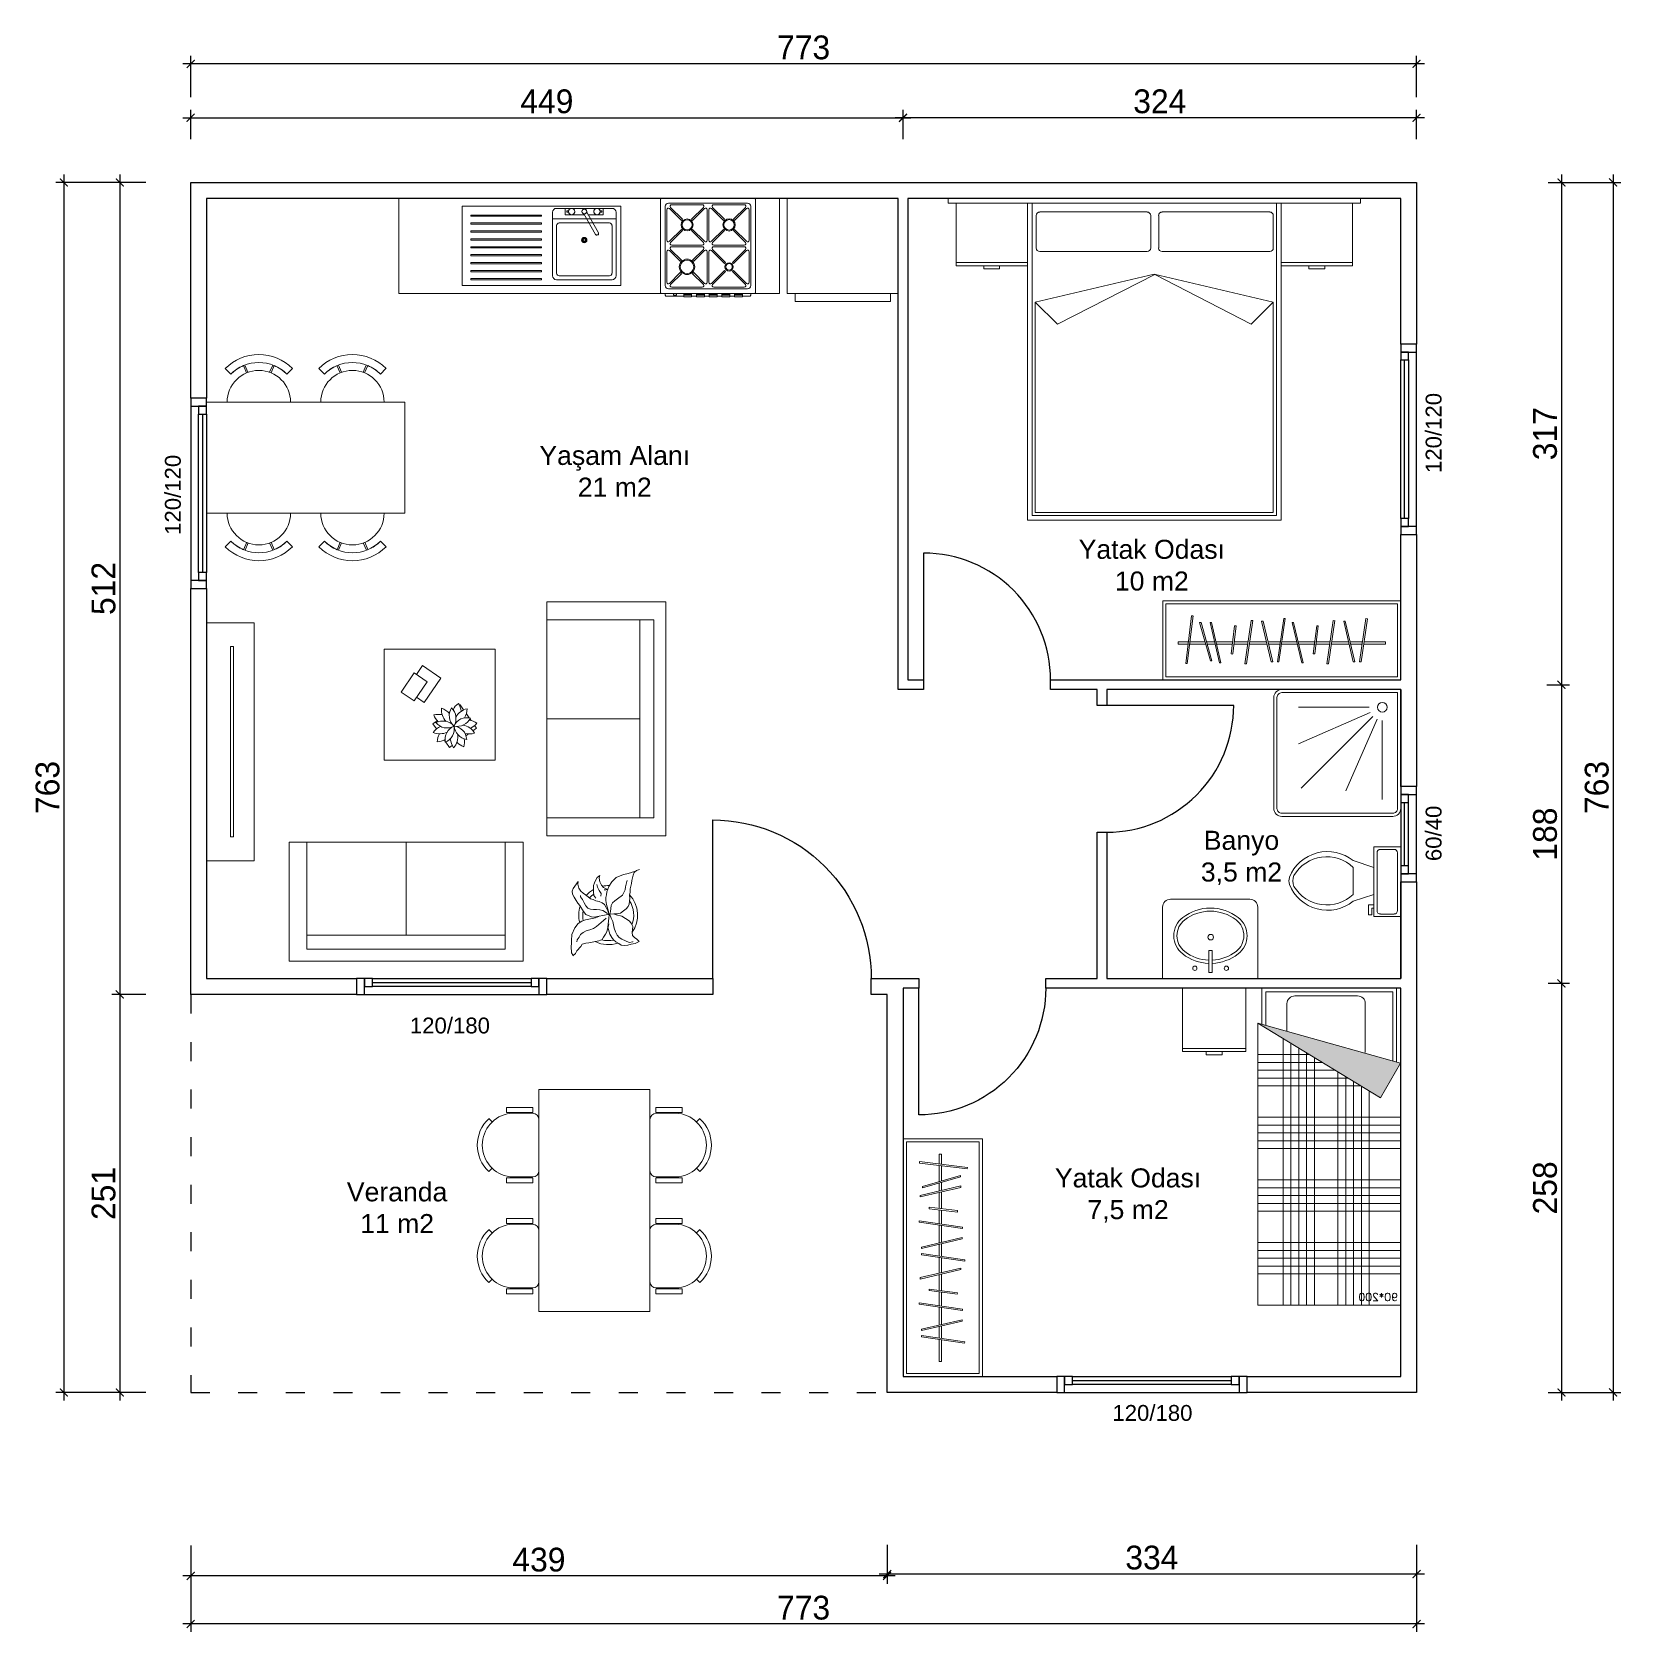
# Model space of a CAD drawing. Header units: inches. Extents: x 321 to 21697, y 7 to 6462.
# Drawn here: x 3878 to 4880, y 3998 to 5007 of the extents above; entities that cross this region are included whole.
import ezdxf

# ---------------------------------------------------------------- set-up
doc = ezdxf.new("R2010")
doc.units = ezdxf.units.IN
doc.header["$MEASUREMENT"] = 0
doc.linetypes.add('ACAD_ISO03W100', pattern=[30, 12, -18])
doc.layers.add('Kapı', color=154, linetype='Continuous', true_color=0x0c4697)
doc.layers.add('Pencere', color=141, linetype='Continuous')
doc.layers.add('Veranda', color=31, linetype='Continuous')
doc.layers.add('tefris', color=8, linetype='Continuous', lineweight=5)
doc.layers.add('tefriş', color=8, linetype='Continuous', lineweight=0)
doc.styles.add('DIŞ ÖLÇÜ', font='FRAMDCN.TTF', dxfattribs={"height": 15})
doc.styles.add('ROMANS', font='romans.shx')
doc.styles.get("Standard").update_dxf_attribs({"font": 'arial.ttf'})
doc.dimstyles.new('DIŞ ÖLÇÜ', dxfattribs={"dimscale": 0.5, "dimtxt": 15, "dimasz": 10, "dimexe": 10, "dimexo": 10, "dimgap": 5, "dimtad": 1, "dimdec": 0, "dimtxsty": 'DIŞ ÖLÇÜ', "dimblk": 'ARCHTICK', "dimcen": 2.5, "dimdle": 10, "dimadec": 0, "dimazin": 0, "dimtfac": 1, "dimtdec": 0, "dimtix": 1, "dimtmove": 0, "dimatfit": 3, "dimldrblk": 'ARCHTICK', "dimfxl": 60, "dimfxlon": 1, "dimlwd": -1, "dimlwe": -1, "dimarcsym": 0})

msp = doc.modelspace()

# ---------------------------------------------------------------- texts
at = {"char_height": 10, "attachment_point": 7, "rotation": 90}
for s, insert in [('\\pxqc;120/120', (4767, 4727.4)), ('\\pxqc;120/120', (3972, 4688.4)), ('\\pxqc;60/40', (4767, 4474.9))]:
    msp.add_mtext_dynamic_manual_height_columns(s, width=54.288, gutter_width=12.5, heights=[0], dxfattribs=dict(at, insert=insert))
at = {"attachment_point": 3}
for s, width, insert, char_height in [('\\pxqc;Yaşam Alanı\\P21 m2', 137.393, (4314.2, 4746.4), 12), ('\\pxqc;Yatak Odası\\P10 m2', 158.844, (4663.6, 4687.2), 12), ('\\pxqc;Banyo\\P3,5 m2', 122.538, (4702, 4503.7), 12), ('\\pxqc;120/180', 54.288, (4168.7, 4385.9), 10), ('\\pxqc;Yatak Odası\\P7,5 m2', 158.844, (4648.6, 4290.8), 12), ('\\pxqc;Veranda\\P11 m2', 147.072, (4181.8, 4282), 12), ('\\pxqc;120/180', 54.288, (4611.7, 4141.6), 10)]:
    msp.add_mtext_dynamic_manual_height_columns(s, width=width, gutter_width=12.5, heights=[0], dxfattribs=dict(at, insert=insert, char_height=char_height))

# ---------------------------------------------------------------- blocks, each defined once
blk = doc.blocks.new('fewfe-flat-1')
at = {"layer": 'tefriş'}
for p, q in [((6.2, 30), (-14.8, 30)), ((-14.8, 30), (-14.8, 26)), ((-14.8, 26), (6.2, 26)), ((6.2, 26), (6.2, 30)), ((-19.5, 20.3), (-19.5, -20.3)), ((3.5, 25.3), (-14.5, 25.3)), ((17.7, 18.4), (20.3, 21.1)), ((-14.5, -25.3), (-7.9, -25.3)), ((-7.9, -25.3), (3.5, -25.3)), ((17.7, -18.4), (20.3, -21.1)), ((-14.8, -26), (6.2, -26)), ((-14.8, -30), (-14.8, -26)), ((6.2, -30), (-14.8, -30)), ((6.2, -26), (6.2, -30))]:
    blk.add_line(p, q, dxfattribs=at)
for centre, radius, start, end in [((-14.5, 20.3), 5, 90, 180), ((0, 0), 25.5, 277.8799, 82.1201), ((0.9, 0), 28.6, 312.6634, 47.3366), ((-14.5, -20.3), 5, 180, 270)]:
    blk.add_arc(centre, radius, start, end, dxfattribs=at)
blk = doc.blocks.new('Bed-30')
blk.add_hatch(color=252).paths.add_polyline_path([(221801.4, -153262.6), (221711.4, -153287.7), (221724, -153309.5)])
for p, q in [((221713.9, -153287.1), (221713.9, -153240.4)), ((221713.9, -153240.4), (221798.9, -153240.4)), ((221798.9, -153240.4), (221798.9, -153263.3)), ((221801.4, -153262.6), (221711.4, -153287.7)), ((221801.4, -153440.4), (221801.4, -153262.6)), ((221711.4, -153287.7), (221711.4, -153440.4)), ((221711.4, -153440.4), (221801.4, -153440.4))]:
    blk.add_line(p, q)
at = {"linetype": 'Continuous'}
for p, q in [((221808.9, -153240.4), (221808.9, -153280.4)), ((221848.9, -153240.4), (221808.9, -153240.4)), ((221848.9, -153280.4), (221848.9, -153240.4)), ((221808.9, -153278.4), (221848.9, -153278.4)), ((221808.9, -153280.4), (221848.9, -153280.4)), ((221823.9, -153282.4), (221823.9, -153280.4)), ((221823.9, -153282.4), (221833.9, -153282.4)), ((221833.9, -153282.4), (221833.9, -153280.4))]:
    blk.add_line(p, q, dxfattribs=at)
at = {"color": 251}
for p, q in [((221775.6, -153278.2), (221775.6, -153440.4)), ((221780.5, -153275.2), (221780.5, -153440.4)), ((221785.5, -153272.2), (221785.5, -153440.4)), ((221765.7, -153284.2), (221765.7, -153440.4)), ((221770.6, -153281.2), (221770.6, -153440.4)), ((221741, -153299.2), (221741, -153440.4)), ((221745.9, -153296.2), (221745.9, -153440.4)), ((221750.9, -153293.2), (221750.9, -153440.4)), ((221731.1, -153305.4), (221731.1, -153440.4)), ((221736.1, -153302.2), (221736.1, -153440.4))]:
    blk.add_line(p, q, dxfattribs=at)
at = {"color": 252}
for p, q in [((221760.6, -153287.3), (221801.4, -153287.3)), ((221768.8, -153282.3), (221801.4, -153282.3)), ((221744.3, -153297.2), (221801.4, -153297.2)), ((221752.5, -153292.2), (221801.4, -153292.2)), ((221736.2, -153302.1), (221801.4, -153302.1)), ((221711.4, -153321.8), (221801.4, -153321.8)), ((221711.4, -153326.8), (221801.4, -153326.8)), ((221711.4, -153331.7), (221801.4, -153331.7)), ((221711.4, -153336.7), (221801.4, -153336.7)), ((221711.4, -153341.6), (221801.4, -153341.6)), ((221711.4, -153361.4), (221801.4, -153361.4)), ((221711.4, -153366.3), (221801.4, -153366.3)), ((221711.4, -153371.2), (221801.4, -153371.2)), ((221711.4, -153376.2), (221801.4, -153376.2)), ((221711.4, -153381.1), (221801.4, -153381.1)), ((221711.4, -153400.9), (221801.4, -153400.9)), ((221711.4, -153405.8), (221801.4, -153405.8)), ((221711.4, -153410.7), (221801.4, -153410.7)), ((221711.4, -153415.7), (221801.4, -153415.7)), ((221711.4, -153420.6), (221801.4, -153420.6))]:
    blk.add_line(p, q, dxfattribs=at)
for points in [[(221716.3, -153286.4), (221716.3, -153242.8), (221796.4, -153242.8), (221796.4, -153264)], [(221711.4, -153287.7), (221724, -153309.5), (221801.4, -153262.6)]]:
    blk.add_lwpolyline(points)
blk.add_lwpolyline([(221733.9, -153281.4, -0.081443), (221733.6, -153279.9), (221733.6, -153250.2, -0.414214), (221738.5, -153245.3), (221778, -153245.3, -0.414214), (221783, -153250.2), (221783, -153267.7)], format="xyb")
at = {"layer": 'Defpoints', "linetype": 'Continuous', "style": 'ROMANS'}
blk.add_text('90*200', height=4.99, dxfattribs=at).set_placement((221713.1, -153437.7))
blk = doc.blocks.new('tjykuıku')
at = {"layer": 'tefris', "lineweight": 0}
for p, q in [((5407.2, 6429.4), (5376.9, 6425.7)), ((5407.2, 6428.4), (5376.9, 6424.8)), ((5405.3, 6413.7), (5381.2, 6420.6)), ((5405.3, 6412.8), (5381.2, 6419.7)), ((5406.7, 6408), (5381.1, 6414)), ((5406.7, 6407.1), (5381.1, 6413.1)), ((5401, 6400.7), (5383.2, 6398.5)), ((5401, 6399.7), (5383.2, 6397.6)), ((5407.3, 6392.1), (5380, 6388.1)), ((5407.3, 6391.1), (5380, 6387.2)), ((5405.9, 6375.5), (5380.3, 6381.5)), ((5405.9, 6374.6), (5380.3, 6380.6)), ((5405.9, 6371.5), (5378.6, 6367.5)), ((5405.9, 6370.6), (5378.6, 6366.6)), ((5406.7, 6356.2), (5381.1, 6362.2)), ((5406.7, 6355.3), (5381.1, 6361.3)), ((5401, 6348.9), (5383.2, 6346.7)), ((5401, 6348), (5383.2, 6345.8)), ((5407.3, 6340.3), (5380, 6336.3)), ((5407.3, 6339.4), (5380, 6335.4)), ((5405.9, 6323.7), (5380.3, 6329.7)), ((5405.9, 6322.8), (5380.3, 6328.8)), ((5405.9, 6319.7), (5378.6, 6315.7)), ((5405.9, 6318.8), (5378.8, 6314.8))]:
    blk.add_line(p, q, dxfattribs=at)
at = {"layer": 'tefris', "lineweight": 0, "ltscale": 50}
for p, q in [((5407.2, 6429.4), (5407.2, 6428.4)), ((5376.9, 6425.7), (5377.1, 6424.8)), ((5381.2, 6420.6), (5381.2, 6419.7)), ((5381.1, 6414), (5381.1, 6413.1)), ((5405.3, 6413.7), (5405.3, 6412.8)), ((5406.7, 6408), (5406.7, 6407.1)), ((5383.2, 6398.5), (5383.2, 6397.6)), ((5401, 6400.7), (5401.1, 6399.7)), ((5380, 6388.1), (5380, 6387.2)), ((5407.3, 6392.1), (5407.3, 6391.1)), ((5380.3, 6381.5), (5380.3, 6380.6)), ((5378.6, 6367.5), (5378.6, 6366.6)), ((5405.9, 6375.5), (5405.9, 6374.6)), ((5405.9, 6371.5), (5405.9, 6370.6)), ((5381.1, 6362.2), (5381.1, 6361.3)), ((5383.2, 6346.7), (5383.3, 6345.8)), ((5401, 6348.9), (5401, 6348)), ((5406.7, 6356.2), (5406.7, 6355.3)), ((5380, 6336.3), (5380.1, 6335.4)), ((5407.3, 6340.3), (5407.3, 6339.4)), ((5380.3, 6329.7), (5380.3, 6328.8)), ((5405.9, 6323.7), (5405.9, 6322.8)), ((5405.9, 6319.7), (5405.9, 6318.8)), ((5378.6, 6315.7), (5378.8, 6314.8))]:
    blk.add_line(p, q, dxfattribs=at)
at = {"layer": 'tefris'}
for points in [[(5417.4, 6293.8), (5417.4, 6443.8), (5367.4, 6443.8), (5367.4, 6293.8)], [(5415.4, 6295.8), (5415.4, 6441.8), (5369.4, 6441.8), (5369.4, 6295.8)]]:
    blk.add_lwpolyline(points, close=True, dxfattribs=at)
at = {"layer": 'tefris', "lineweight": 0}
for points in [[(5394.8, 6427.9), (5394.8, 6434.1), (5393.3, 6434.1), (5393.3, 6427.7)], [(5393.3, 6426.7), (5393.3, 6417.2)], [(5394.8, 6416.7), (5394.8, 6426.9)], [(5393.3, 6416.2), (5393.3, 6411.2)], [(5393.3, 6410.2), (5393.3, 6399.7)], [(5394.8, 6410.8), (5394.8, 6415.8)], [(5394.8, 6399.9), (5394.8, 6409.9)], [(5393.3, 6398.8), (5393.3, 6390)], [(5394.8, 6390.2), (5394.8, 6399)], [(5393.3, 6389.1), (5393.3, 6378.4)], [(5394.8, 6378.1), (5394.8, 6389.3)], [(5393.3, 6377.5), (5393.3, 6369.6)], [(5394.8, 6369.9), (5394.8, 6377.2)], [(5393.3, 6368.7), (5393.3, 6359.4)], [(5394.8, 6359), (5394.8, 6368.9)], [(5393.3, 6358.5), (5393.3, 6347.9)], [(5394.8, 6348.1), (5394.8, 6358.1)], [(5393.3, 6347), (5393.3, 6338.2)], [(5394.8, 6338.5), (5394.8, 6347.2)], [(5393.3, 6337.3), (5393.3, 6326.7)], [(5394.8, 6326.3), (5394.8, 6337.5)], [(5393.3, 6325.7), (5393.3, 6317.9)], [(5393.3, 6316.9), (5393.3, 6303.3), (5394.8, 6303.3), (5394.8, 6317.2)], [(5394.8, 6318.1), (5394.8, 6325.4)]]:
    blk.add_lwpolyline(points, dxfattribs=at)
blk = doc.blocks.new('tjh4tyh4yh')
at = {"layer": 'tefris'}
for p, q in [((5184.1, 7025.9), (5184.1, 7005.5)), ((5254.1, 7028.2), (5186.3, 7028.2)), ((5256.3, 7005.5), (5256.3, 7025.9)), ((5261.3, 7025.9), (5261.3, 7005.5)), ((5331.3, 7028.2), (5263.6, 7028.2)), ((5333.6, 7005.5), (5333.6, 7025.9)), ((5186.3, 7003.2), (5254.1, 7003.2)), ((5263.6, 7003.2), (5331.3, 7003.2)), ((5156.6, 6992.3), (5161.6, 6992.3)), ((5361.6, 6992.3), (5366.6, 6992.3)), ((5259.2, 6988.9), (5184.1, 6971.3)), ((5258.8, 6988.8), (5198, 6957.4)), ((5320.2, 6957.4), (5258.8, 6988.8)), ((5334.1, 6971.3), (5259.2, 6988.9)), ((5198, 6957.4), (5184.1, 6971.3)), ((5184.1, 6971.3), (5184.1, 6838.8)), ((5334.1, 6971.3), (5320.2, 6957.4)), ((5334.1, 6838.8), (5334.1, 6971.3))]:
    blk.add_line(p, q, dxfattribs=at)
for points in [[(5129.1, 7033.8), (5389.1, 7033.8), (5389.1, 7036.8), (5129.1, 7036.8)], [(5179.1, 6833.8), (5339.1, 6833.8), (5339.1, 7033.8), (5179.1, 7033.8)]]:
    blk.add_lwpolyline(points, close=True, dxfattribs=at)
for points in [[(5134.1, 7033.8), (5179.1, 7033.8), (5179.1, 6996.3), (5134.1, 6996.3), (5134.1, 7033.8)], [(5179.1, 7033.8), (5179.1, 6833.8), (5339.1, 6833.8), (5339.1, 7033.8)], [(5182.1, 7033.8), (5182.1, 6836.8), (5336.1, 6836.8), (5336.1, 7033.8)], [(5339.1, 7033.8), (5384.1, 7033.8), (5384.1, 6996.3), (5339.1, 6996.3), (5339.1, 7033.8)], [(5179.1, 6996.3), (5179.1, 6994.3), (5134.1, 6994.3), (5134.1, 6996.3)], [(5156.6, 6992.3), (5151.6, 6992.3), (5151.6, 6994.3)], [(5161.6, 6992.3), (5161.6, 6994.3)], [(5384.1, 6996.3), (5384.1, 6994.3), (5339.1, 6994.3), (5339.1, 6996.3)], [(5361.6, 6992.3), (5356.6, 6992.3), (5356.6, 6994.3)], [(5366.6, 6992.3), (5366.6, 6994.3)]]:
    blk.add_lwpolyline(points, dxfattribs=at)
for centre, start, end in [((5186.3, 7025.9), 90, 180), ((5254.1, 7025.9), 0, 90), ((5263.6, 7025.9), 90, 180), ((5331.3, 7025.9), 0, 90), ((5186.3, 7005.5), 180, 270), ((5254.1, 7005.5), 270, 0), ((5263.6, 7005.5), 180, 270), ((5331.3, 7005.5), 270, 0)]:
    blk.add_arc(centre, 2.27, start, end, dxfattribs=at)
blk = doc.blocks.new('hhnty4hty')
at = {"layer": 'tefris', "lineweight": 0, "ltscale": 50}
for p, q in [((5125.6, 6771.9), (5124.7, 6771.7)), ((5139.6, 6770.2), (5138.7, 6770.2)), ((5146.2, 6770.5), (5145.3, 6770.4)), ((5177.4, 6771.9), (5176.5, 6771.9)), ((5191.4, 6770.2), (5190.4, 6770.2)), ((5198, 6770.5), (5197, 6770.5)), ((5235.6, 6773.6), (5234.7, 6773.5)), ((5156.6, 6767.3), (5155.7, 6767.2)), ((5172.1, 6769.4), (5171.2, 6769.4)), ((5208.4, 6767.3), (5207.5, 6767.3)), ((5223.9, 6769.4), (5223, 6769.4)), ((5230.5, 6769.3), (5229.6, 6769.3)), ((5129.6, 6744.6), (5128.7, 6744.6)), ((5133.6, 6744.6), (5132.7, 6744.6)), ((5150.2, 6743.2), (5149.3, 6743.2)), ((5158.8, 6749.5), (5157.8, 6749.5)), ((5166.1, 6743.8), (5165.2, 6743.8)), ((5181.4, 6744.6), (5180.5, 6744.6)), ((5185.4, 6744.6), (5184.4, 6744.6)), ((5201.9, 6743.2), (5201, 6743.2)), ((5210.5, 6749.5), (5209.6, 6749.4)), ((5217.9, 6743.8), (5217, 6743.8)), ((5223.6, 6745.2), (5222.7, 6745.2)), ((5239.2, 6743.4), (5238.3, 6743.4))]:
    blk.add_line(p, q, dxfattribs=at)
at = {"layer": 'tefris', "lineweight": 0}
for p, q in [((5128.7, 6744.6), (5124.7, 6771.7)), ((5129.6, 6744.6), (5125.6, 6771.9)), ((5132.7, 6744.6), (5138.7, 6770.2)), ((5133.6, 6744.6), (5139.6, 6770.2)), ((5149.3, 6743.2), (5145.3, 6770.5)), ((5150.2, 6743.2), (5146.2, 6770.5)), ((5180.5, 6744.6), (5176.5, 6771.9)), ((5181.4, 6744.6), (5177.4, 6771.9)), ((5184.4, 6744.6), (5190.4, 6770.2)), ((5185.4, 6744.6), (5191.4, 6770.2)), ((5201, 6743.2), (5197, 6770.5)), ((5201.9, 6743.2), (5198, 6770.5)), ((5238.3, 6743.4), (5234.6, 6773.6)), ((5239.2, 6743.4), (5235.6, 6773.6)), ((5157.8, 6749.5), (5155.7, 6767.3)), ((5158.8, 6749.5), (5156.6, 6767.3)), ((5165.2, 6743.8), (5171.2, 6769.4)), ((5166.1, 6743.8), (5172.1, 6769.4)), ((5209.6, 6749.5), (5207.5, 6767.3)), ((5210.5, 6749.5), (5208.4, 6767.3)), ((5217, 6743.8), (5223, 6769.4)), ((5217.9, 6743.8), (5223.9, 6769.4)), ((5222.7, 6745.2), (5229.6, 6769.3)), ((5223.6, 6745.2), (5230.5, 6769.3))]:
    blk.add_line(p, q, dxfattribs=at)
at = {"layer": 'tefris'}
for points in [[(5103.7, 6733.1), (5253.7, 6733.1), (5253.7, 6783.1), (5103.7, 6783.1)], [(5105.7, 6735.1), (5251.7, 6735.1), (5251.7, 6781.1), (5105.7, 6781.1)]]:
    blk.add_lwpolyline(points, close=True, dxfattribs=at)
at = {"layer": 'tefris', "lineweight": 0}
for points in [[(5126.8, 6757.2), (5113.2, 6757.2), (5113.2, 6755.7), (5127.1, 6755.7)], [(5135.6, 6757.2), (5127.8, 6757.2)], [(5128, 6755.7), (5135.3, 6755.7)], [(5136.2, 6755.7), (5147.4, 6755.7)], [(5147.2, 6757.2), (5136.6, 6757.2)], [(5156.9, 6757.2), (5148.1, 6757.2)], [(5148.3, 6755.7), (5157.1, 6755.7)], [(5168.4, 6757.2), (5157.8, 6757.2)], [(5158, 6755.7), (5168, 6755.7)], [(5168.9, 6755.7), (5178.8, 6755.7)], [(5178.6, 6757.2), (5169.3, 6757.2)], [(5187.4, 6757.2), (5179.5, 6757.2)], [(5179.8, 6755.7), (5187.1, 6755.7)], [(5188, 6755.7), (5199.2, 6755.7)], [(5199, 6757.2), (5188.3, 6757.2)], [(5208.7, 6757.2), (5199.9, 6757.2)], [(5200.1, 6755.7), (5208.9, 6755.7)], [(5220.1, 6757.2), (5209.6, 6757.2)], [(5209.8, 6755.7), (5219.8, 6755.7)], [(5220.7, 6755.7), (5225.7, 6755.7)], [(5226.1, 6757.2), (5221, 6757.2)], [(5226.6, 6755.7), (5236.8, 6755.7)], [(5236.6, 6757.2), (5227, 6757.2)], [(5237.7, 6755.7), (5244, 6755.7), (5244, 6757.2), (5237.6, 6757.2)]]:
    blk.add_lwpolyline(points, dxfattribs=at)
blk = doc.blocks.new('_ArchTick')
at = {"color": 0, "linetype": 'ByBlock', "const_width": 0.15}
blk.add_lwpolyline([(-0.5, -0.5), (0.5, 0.5)], dxfattribs=at)
blk = doc.blocks.new('*D513')
at = {"color": 0, "transparency": 16777216}
for p, q in [((3933.4, 4917.5), (3933.4, 4395.5)), ((3949.8, 4912.5), (3928.4, 4912.5)), ((3949.8, 4400.5), (3928.4, 4400.5))]:
    blk.add_line(p, q, dxfattribs=at)
at = {"layer": 'Defpoints', "color": 0, "transparency": 16777216}
for p in [(3954.8, 4912.5), (3933.4, 4400.5), (3954.8, 4400.5)]:
    blk.add_point(p, dxfattribs=at)
at = {"color": 0, "transparency": 16777216, "xscale": 5, "yscale": 5, "zscale": 5}
for p, rotation in [((3933.4, 4912.5), 90), ((3933.4, 4400.5), 270)]:
    blk.add_blockref('_ArchTick', p, dxfattribs=dict(at, rotation=rotation))
at = {"color": 0, "transparency": 16777216, "insert": (3923.2, 4656.5), "char_height": 15, "attachment_point": 5, "rotation": 90, "style": 'DIŞ ÖLÇÜ'}
blk.add_mtext('512', dxfattribs=at)
blk = doc.blocks.new('*D514')
at = {"color": 0, "transparency": 16777216}
for p, q in [((4756.1, 4987.3), (3973.1, 4987.3)), ((3978.1, 4966.4), (3978.1, 4992.3)), ((4751.1, 4966.4), (4751.1, 4992.3))]:
    blk.add_line(p, q, dxfattribs=at)
at = {"layer": 'Defpoints', "color": 0, "transparency": 16777216}
for p in [(3978.1, 4987.3), (3978.1, 4961.4), (4751.1, 4961.4)]:
    blk.add_point(p, dxfattribs=at)
at = {"color": 0, "transparency": 16777216, "xscale": 5, "yscale": 5, "zscale": 5, "rotation": 180}
blk.add_blockref('_ArchTick', (3978.1, 4987.3), dxfattribs=at)
at = {"color": 0, "transparency": 16777216, "xscale": 5, "yscale": 5, "zscale": 5}
blk.add_blockref('_ArchTick', (4751.1, 4987.3), dxfattribs=at)
at = {"color": 0, "transparency": 16777216, "insert": (4364.6, 4997.6), "char_height": 15, "attachment_point": 5, "style": 'DIŞ ÖLÇÜ'}
blk.add_mtext('773', dxfattribs=at)
blk = doc.blocks.new('*D515')
at = {"color": 0, "transparency": 16777216}
for p, q in [((4875, 4917.5), (4875, 4144.5)), ((4845, 4912.5), (4880, 4912.5)), ((4845, 4149.5), (4880, 4149.5))]:
    blk.add_line(p, q, dxfattribs=at)
at = {"layer": 'Defpoints', "color": 0, "transparency": 16777216}
for p in [(4829.2, 4912.5), (4829.2, 4149.5), (4875, 4149.5)]:
    blk.add_point(p, dxfattribs=at)
at = {"color": 0, "transparency": 16777216, "xscale": 5, "yscale": 5, "zscale": 5}
for p, rotation in [((4875, 4912.5), 90), ((4875, 4149.5), 270)]:
    blk.add_blockref('_ArchTick', p, dxfattribs=dict(at, rotation=rotation))
at = {"color": 0, "transparency": 16777216, "insert": (4864.8, 4531), "char_height": 15, "attachment_point": 5, "rotation": 90, "style": 'DIŞ ÖLÇÜ'}
blk.add_mtext('763', dxfattribs=at)
blk = doc.blocks.new('*D516')
at = {"color": 0, "transparency": 16777216}
for p, q in [((4417.3, 4053.5), (4417.3, 4030)), ((4751.1, 4053.5), (4751.1, 4030)), ((4756.1, 4035), (4412.3, 4035))]:
    blk.add_line(p, q, dxfattribs=at)
at = {"layer": 'Defpoints', "color": 0, "transparency": 16777216}
for p in [(4417.3, 4058.5), (4751.1, 4058.5), (4417.3, 4035)]:
    blk.add_point(p, dxfattribs=at)
at = {"color": 0, "transparency": 16777216, "xscale": 5, "yscale": 5, "zscale": 5, "rotation": 180}
blk.add_blockref('_ArchTick', (4417.3, 4035), dxfattribs=at)
at = {"color": 0, "transparency": 16777216, "xscale": 5, "yscale": 5, "zscale": 5}
blk.add_blockref('_ArchTick', (4751.1, 4035), dxfattribs=at)
at = {"color": 0, "transparency": 16777216, "insert": (4584.2, 4045.3), "char_height": 15, "attachment_point": 5, "style": 'DIŞ ÖLÇÜ'}
blk.add_mtext('334', dxfattribs=at)
blk = doc.blocks.new('*D517')
at = {"color": 0, "transparency": 16777216}
for p, q in [((3978.1, 4052.9), (3978.1, 4028.8)), ((4417.3, 4053.5), (4417.3, 4028.8)), ((4422.3, 4033.8), (3973.1, 4033.8))]:
    blk.add_line(p, q, dxfattribs=at)
at = {"layer": 'Defpoints', "color": 0, "transparency": 16777216}
for p in [(3978.1, 4057.9), (4417.3, 4058.5), (3978.1, 4033.8)]:
    blk.add_point(p, dxfattribs=at)
at = {"color": 0, "transparency": 16777216, "xscale": 5, "yscale": 5, "zscale": 5, "rotation": 180}
blk.add_blockref('_ArchTick', (3978.1, 4033.8), dxfattribs=at)
at = {"color": 0, "transparency": 16777216, "xscale": 5, "yscale": 5, "zscale": 5}
blk.add_blockref('_ArchTick', (4417.3, 4033.8), dxfattribs=at)
at = {"color": 0, "transparency": 16777216, "insert": (4197.7, 4044), "char_height": 15, "attachment_point": 5, "style": 'DIŞ ÖLÇÜ'}
blk.add_mtext('439', dxfattribs=at)
blk = doc.blocks.new('*D518')
at = {"color": 0, "transparency": 16777216}
for p, q in [((3949.8, 4400.5), (3928.4, 4400.5)), ((3933.4, 4405.5), (3933.4, 4144.5)), ((3949.8, 4149.5), (3928.4, 4149.5))]:
    blk.add_line(p, q, dxfattribs=at)
at = {"layer": 'Defpoints', "color": 0, "transparency": 16777216}
for p in [(3954.8, 4400.5), (3933.4, 4149.5), (3954.8, 4149.5)]:
    blk.add_point(p, dxfattribs=at)
at = {"color": 0, "transparency": 16777216, "xscale": 5, "yscale": 5, "zscale": 5}
for p, rotation in [((3933.4, 4400.5), 90), ((3933.4, 4149.5), 270)]:
    blk.add_blockref('_ArchTick', p, dxfattribs=dict(at, rotation=rotation))
at = {"color": 0, "transparency": 16777216, "insert": (3923.2, 4275), "char_height": 15, "attachment_point": 5, "rotation": 90, "style": 'DIŞ ÖLÇÜ'}
blk.add_mtext('251', dxfattribs=at)
blk = doc.blocks.new('*D519')
at = {"color": 0, "transparency": 16777216}
for p, q in [((4842.5, 4917.5), (4842.5, 4590.8)), ((4834.2, 4912.5), (4847.5, 4912.5)), ((4833.3, 4595.8), (4847.5, 4595.8))]:
    blk.add_line(p, q, dxfattribs=at)
at = {"layer": 'Defpoints', "color": 0, "transparency": 16777216}
for p in [(4829.2, 4912.5), (4828.3, 4595.8), (4842.5, 4595.8)]:
    blk.add_point(p, dxfattribs=at)
at = {"color": 0, "transparency": 16777216, "xscale": 5, "yscale": 5, "zscale": 5}
for p, rotation in [((4842.5, 4912.5), 90), ((4842.5, 4595.8), 270)]:
    blk.add_blockref('_ArchTick', p, dxfattribs=dict(at, rotation=rotation))
at = {"color": 0, "transparency": 16777216, "insert": (4832.2, 4754.1), "char_height": 15, "attachment_point": 5, "rotation": 90, "style": 'DIŞ ÖLÇÜ'}
blk.add_mtext('317', dxfattribs=at)
blk = doc.blocks.new('*D520')
at = {"color": 0, "transparency": 16777216}
for p, q in [((4833.3, 4595.8), (4847.5, 4595.8)), ((4842.5, 4600.8), (4842.5, 4402.5)), ((4834.2, 4407.5), (4847.5, 4407.5))]:
    blk.add_line(p, q, dxfattribs=at)
at = {"layer": 'Defpoints', "color": 0, "transparency": 16777216}
for p in [(4828.3, 4595.8), (4829.2, 4407.5), (4842.5, 4407.5)]:
    blk.add_point(p, dxfattribs=at)
at = {"color": 0, "transparency": 16777216, "xscale": 5, "yscale": 5, "zscale": 5}
for p, rotation in [((4842.5, 4595.8), 90), ((4842.5, 4407.5), 270)]:
    blk.add_blockref('_ArchTick', p, dxfattribs=dict(at, rotation=rotation))
at = {"color": 0, "transparency": 16777216, "insert": (4832.2, 4501.6), "char_height": 15, "attachment_point": 5, "rotation": 90, "style": 'DIŞ ÖLÇÜ'}
blk.add_mtext('188', dxfattribs=at)
blk = doc.blocks.new('*D521')
at = {"color": 0, "transparency": 16777216}
for p, q in [((4842.5, 4412.5), (4842.5, 4144.5)), ((4834.2, 4407.5), (4847.5, 4407.5)), ((4834.2, 4149.5), (4847.5, 4149.5))]:
    blk.add_line(p, q, dxfattribs=at)
at = {"layer": 'Defpoints', "color": 0, "transparency": 16777216}
for p in [(4829.2, 4407.5), (4829.2, 4149.5), (4842.5, 4149.5)]:
    blk.add_point(p, dxfattribs=at)
at = {"color": 0, "transparency": 16777216, "xscale": 5, "yscale": 5, "zscale": 5}
for p, rotation in [((4842.5, 4407.5), 90), ((4842.5, 4149.5), 270)]:
    blk.add_blockref('_ArchTick', p, dxfattribs=dict(at, rotation=rotation))
at = {"color": 0, "transparency": 16777216, "insert": (4832.2, 4278.5), "char_height": 15, "attachment_point": 5, "rotation": 90, "style": 'DIŞ ÖLÇÜ'}
blk.add_mtext('258', dxfattribs=at)
blk = doc.blocks.new('*D508')
at = {"color": 0, "transparency": 16777216}
for p, q in [((4427.3, 4950.2), (4427.3, 4958.3)), ((4751.1, 4939.8), (4751.1, 4958.3)), ((4756.1, 4953.3), (4422.3, 4953.3))]:
    blk.add_line(p, q, dxfattribs=at)
at = {"layer": 'Defpoints', "color": 0, "transparency": 16777216}
for p in [(4427.3, 4953.3), (4427.3, 4945.2), (4751.1, 4934.8)]:
    blk.add_point(p, dxfattribs=at)
at = {"color": 0, "transparency": 16777216, "xscale": 5, "yscale": 5, "zscale": 5, "rotation": 180}
blk.add_blockref('_ArchTick', (4427.3, 4953.3), dxfattribs=at)
at = {"color": 0, "transparency": 16777216, "xscale": 5, "yscale": 5, "zscale": 5}
blk.add_blockref('_ArchTick', (4751.1, 4953.3), dxfattribs=at)
at = {"color": 0, "transparency": 16777216, "insert": (4589.2, 4963.6), "char_height": 15, "attachment_point": 5, "style": 'DIŞ ÖLÇÜ'}
blk.add_mtext('324', dxfattribs=at)
blk = doc.blocks.new('*D509')
at = {"color": 0, "transparency": 16777216}
for p, q in [((3978.1, 4939.8), (3978.1, 4958.3)), ((4427.3, 4939.8), (4427.3, 4958.3)), ((3973.1, 4953.3), (4432.3, 4953.3))]:
    blk.add_line(p, q, dxfattribs=at)
at = {"layer": 'Defpoints', "color": 0, "transparency": 16777216}
for p in [(4427.3, 4953.3), (3978.1, 4934.8), (4427.3, 4934.8)]:
    blk.add_point(p, dxfattribs=at)
at = {"color": 0, "transparency": 16777216, "xscale": 5, "yscale": 5, "zscale": 5, "rotation": 180}
blk.add_blockref('_ArchTick', (3978.1, 4953.3), dxfattribs=at)
at = {"color": 0, "transparency": 16777216, "xscale": 5, "yscale": 5, "zscale": 5}
blk.add_blockref('_ArchTick', (4427.3, 4953.3), dxfattribs=at)
at = {"color": 0, "transparency": 16777216, "insert": (4202.7, 4963.6), "char_height": 15, "attachment_point": 5, "style": 'DIŞ ÖLÇÜ'}
blk.add_mtext('449', dxfattribs=at)
blk = doc.blocks.new('*D510')
at = {"color": 0, "transparency": 16777216}
for p, q in [((3978.1, 4033.5), (3978.1, 3998.5)), ((4751.1, 4033.5), (4751.1, 3998.5)), ((4756.1, 4003.5), (3973.1, 4003.5))]:
    blk.add_line(p, q, dxfattribs=at)
at = {"layer": 'Defpoints', "color": 0, "transparency": 16777216}
for p in [(3978.1, 4057.9), (4751.1, 4058.5), (3978.1, 4003.5)]:
    blk.add_point(p, dxfattribs=at)
at = {"color": 0, "transparency": 16777216, "xscale": 5, "yscale": 5, "zscale": 5, "rotation": 180}
blk.add_blockref('_ArchTick', (3978.1, 4003.5), dxfattribs=at)
at = {"color": 0, "transparency": 16777216, "xscale": 5, "yscale": 5, "zscale": 5}
blk.add_blockref('_ArchTick', (4751.1, 4003.5), dxfattribs=at)
at = {"color": 0, "transparency": 16777216, "insert": (4364.6, 4013.7), "char_height": 15, "attachment_point": 5, "style": 'DIŞ ÖLÇÜ'}
blk.add_mtext('773', dxfattribs=at)
blk = doc.blocks.new('*D511')
at = {"color": 0, "transparency": 16777216}
for p, q in [((3898.1, 4917.5), (3898.1, 4144.5)), ((3928.1, 4912.5), (3893.1, 4912.5)), ((3928.1, 4149.5), (3893.1, 4149.5))]:
    blk.add_line(p, q, dxfattribs=at)
at = {"layer": 'Defpoints', "color": 0, "transparency": 16777216}
for p in [(3954.8, 4912.5), (3898.1, 4149.5), (3954.8, 4149.5)]:
    blk.add_point(p, dxfattribs=at)
at = {"color": 0, "transparency": 16777216, "xscale": 5, "yscale": 5, "zscale": 5}
for p, rotation in [((3898.1, 4912.5), 90), ((3898.1, 4149.5), 270)]:
    blk.add_blockref('_ArchTick', p, dxfattribs=dict(at, rotation=rotation))
at = {"color": 0, "transparency": 16777216, "insert": (3887.9, 4531), "char_height": 15, "attachment_point": 5, "rotation": 90, "style": 'DIŞ ÖLÇÜ'}
blk.add_mtext('763', dxfattribs=at)
blk = doc.blocks.new('saksı masa')
at = {"lineweight": 0, "elevation": 51.05}
for points in [[(42694.75, -80314.18), (42694.75, -80310.89), (42697.47, -80310.89)], [(42704.69, -80310.89), (42705.39, -80310.89)], [(42707.48, -80310.89), (42707.68, -80310.89)], [(42711.37, -80310.89), (42711.83, -80310.89), (42711.83, -80314.14)], [(42694.75, -80321.82), (42694.75, -80321.17)], [(42711.83, -80316.55), (42711.83, -80319.15)], [(42711.83, -80319.94), (42711.83, -80320.88)], [(42696.49, -80325.76), (42694.75, -80325.76), (42694.75, -80322.39)], [(42706.79, -80325.76), (42705.15, -80325.76)], [(42711.83, -80323.95), (42711.83, -80325.76), (42709.54, -80325.76)]]:
    blk.add_lwpolyline(points, dxfattribs=at)
at = {"linetype": 'ByBlock', "lineweight": 0}
for centre, radius, start, end in [((42703.62, -80310.85, 51.05), 7.29, 183.75273, 264.95532), ((42695.13, -80319.14, 51.05), 7.91, 7.48413, 81.22392), ((42704.6, -80309.85, 51.05), 7.21, 160.75243, 194.49137), ((42693.42, -80318.19, 51.05), 11.57, 46.64859, 67.78949), ((42709.49, -80312.53, 51.05), 8.58, 139.39871, 188.8676), ((42710.08, -80316.48, 51.05), 7.29, 111.75273, 192.95532), ((42695.53, -80312.53, 51.05), 9.31, 6.50685, 36.8699), ((42699.57, -80310.97, 51.05), 7.91, 295.48413, 9.22392), ((42711.33, -80317.1, 51.05), 7.21, 88.75243, 122.49137), ((42699.95, -80309.05, 51.05), 11.57, 334.64859, 355.78948), ((42700.09, -80327.22, 51.05), 11.57, 118.64859, 139.78948), ((42695.62, -80314.01, 51.05), 7.21, 232.75243, 266.49137), ((42695.37, -80323.47, 51.05), 9.31, 78.50685, 108.8699), ((42699.68, -80310.19, 51.05), 8.58, 211.3987, 260.8676), ((42701.53, -80325.89, 51.05), 7.91, 79.48413, 153.22392), ((42696.27, -80315.26, 51.05), 7.29, 255.75273, 336.95532), ((42709.93, -80321.89, 51.05), 7.91, 151.48413, 225.22392), ((42706.73, -80324.36, 51.05), 7.29, 39.75273, 120.95532), ((42708.71, -80312.67, 51.05), 7.91, 223.48413, 297.22392), ((42698.19, -80323.61, 51.05), 7.29, 327.75273, 48.95532), ((42710.3, -80322.58, 51.05), 8.58, 67.3987, 116.8676), ((42700.99, -80326.46, 51.05), 8.58, 355.3987, 44.8676), ((42705.99, -80309.31, 51.05), 9.31, 294.50685, 324.8699), ((42706.52, -80325.75, 51.05), 7.21, 16.75243, 50.49137), ((42705.72, -80327, 51.05), 9.31, 150.50685, 180.8699), ((42694.42, -80318.8, 51.05), 8.58, 283.3987, 332.8676), ((42710.75, -80323.67, 51.05), 11.57, 190.64859, 211.78949), ((42696.81, -80323.84, 51.05), 7.21, 304.75243, 338.49137), ((42712.28, -80318.25, 51.05), 9.31, 222.50685, 252.8699), ((42710.66, -80312.44, 51.05), 11.57, 262.64859, 283.78949)]:
    blk.add_arc(centre, radius, start, end, dxfattribs=at)
blk = doc.blocks.new('bdvxxvxv')
at = {"layer": 'tefris'}
blk.add_lwpolyline([(0, 0), (0, -70), (-70, -70), (-70, 0)], close=True, dxfattribs=at)
at = {"layer": 'tefris', "lineweight": 0}
blk.add_lwpolyline([(-42.9, -20.5), (-51.1, -15), (-59.3, -27), (-51.1, -32.6)], close=True, dxfattribs=at)
blk.add_lwpolyline([(-49.6, -30.3), (-44.7, -33.6), (-34.2, -18.2), (-45.8, -10.3), (-49.7, -16)], dxfattribs=at)
at = {"layer": 'tefris', "lineweight": 0, "xscale": 1.224867259940718, "yscale": 1.224867259940718, "zscale": 1.224867259940718, "rotation": 35.0720247064212}
blk.add_blockref('saksı masa', (-99363.5, 50412.9, -62.5), dxfattribs=at)

# ---------------------------------------------------------------- dimensions: what is measured, and where the dimension line sits
for base, p1, p2, angle, picture, middle in [((3978.1, 4987.3), (4751.1, 4961.4), (3978.1, 4961.4), 180, '*D514', (4364.6, 4997.6)), ((4427.3, 4953.3), (3978.1, 4934.8), (4427.3, 4934.8), 180, '*D509', (4202.7, 4963.6)), ((4427.3, 4953.3), (4751.1, 4934.8), (4427.3, 4945.2), 180, '*D508', (4589.2, 4963.6)), ((3898.1, 4149.5), (3954.8, 4912.5), (3954.8, 4149.5), 90, '*D511', (3887.9, 4531)), ((3933.4, 4400.5), (3954.8, 4912.5), (3954.8, 4400.5), 90, '*D513', (3923.2, 4656.5)), ((4842.5, 4595.8), (4829.2, 4912.5), (4828.3, 4595.8), 90, '*D519', (4832.2, 4754.1)), ((4875, 4149.5), (4829.2, 4912.5), (4829.2, 4149.5), 90, '*D515', (4864.8, 4531)), ((4842.5, 4407.5), (4828.3, 4595.8), (4829.2, 4407.5), 90, '*D520', (4832.2, 4501.6)), ((4842.5, 4149.5), (4829.2, 4407.5), (4829.2, 4149.5), 90, '*D521', (4832.2, 4278.5)), ((3933.4, 4149.5), (3954.8, 4400.5), (3954.8, 4149.5), 90, '*D518', (3923.2, 4275)), ((3978.1, 4033.8), (4417.3, 4058.5), (3978.1, 4057.9), 180, '*D517', (4197.7, 4044)), ((3978.1, 4003.5), (4751.1, 4058.5), (3978.1, 4057.9), 180, '*D510', (4364.6, 4013.7)), ((4417.3, 4035), (4751.1, 4058.5), (4417.3, 4058.5), 180, '*D516', (4584.2, 4045.3))]:
    dim = msp.add_linear_dim(base=base, p1=p1, p2=p2, angle=angle, dimstyle='DIŞ ÖLÇÜ')
    dim.commit()
    dim.dimension.update_dxf_attribs({"geometry": picture, "text_midpoint": middle})

# ---------------------------------------------------------------- linework, layer by layer
at = {"lineweight": 25}
for p, q in [((3978.1, 4776.5), (3978.1, 4912.5)), ((3978.1, 4912.5), (4751.1, 4912.5)), ((4751.1, 4912.5), (4751.1, 4810.6)), ((4424.3, 4902.5), (3988.1, 4902.5)), ((3988.1, 4902.5), (3988.1, 4776.5)), ((4424.3, 4592.8), (4424.3, 4902.5)), ((4430.3, 4902.5), (4430.3, 4598.8)), ((4741.1, 4902.5), (4430.3, 4902.5)), ((4741.1, 4810.6), (4741.1, 4902.5)), ((4751.1, 4810.6), (4741.1, 4810.6)), ((3988.1, 4776.5), (3978.1, 4776.5)), ((4741.1, 4598.8), (4741.1, 4690.6)), ((4741.1, 4690.6), (4751.1, 4690.6)), ((4751.1, 4690.6), (4751.1, 4531.6)), ((3978.1, 4400.5), (3978.1, 4656.5)), ((3978.1, 4656.5), (3988.1, 4656.5)), ((3988.1, 4656.5), (3988.1, 4410.5)), ((4440.3, 4592.8), (4424.3, 4592.8)), ((4430.3, 4598.8), (4440.3, 4598.8)), ((4440.3, 4598.8), (4440.3, 4592.8)), ((4520.3, 4592.8), (4520.3, 4598.8)), ((4520.3, 4598.8), (4549.8, 4598.8)), ((4549.8, 4592.8), (4520.3, 4592.8)), ((4549.8, 4598.8), (4741.1, 4598.8)), ((4549.8, 4582.8), (4549.8, 4592.8)), ((4741.1, 4592.8), (4555.8, 4592.8)), ((4555.8, 4592.8), (4555.8, 4582.8)), ((4741.1, 4592.8), (4741.1, 4531.6)), ((4741.1, 4531.6), (4741.1, 4592.8)), ((4555.8, 4582.8), (4549.8, 4582.8)), ((4751.1, 4531.6), (4741.1, 4531.6)), ((4549.8, 4410.5), (4549.8, 4502.8)), ((4549.8, 4502.8), (4555.8, 4502.8)), ((4555.8, 4502.8), (4555.8, 4410.5)), ((4741.1, 4471.6), (4751.1, 4471.6)), ((4741.1, 4410.5), (4741.1, 4471.6)), ((4741.1, 4471.6), (4741.1, 4410.5)), ((4751.1, 4471.6), (4751.1, 4149.5)), ((3988.1, 4410.5), (4082.7, 4410.5)), ((4082.7, 4410.5), (4082.7, 4400.5)), ((4202.7, 4400.5), (4202.7, 4410.5)), ((4202.7, 4410.5), (4307.3, 4410.5)), ((4307.3, 4410.5), (4307.3, 4400.5)), ((4407.3, 4400.5), (4407.3, 4410.5)), ((4417.3, 4410.5), (4437.3, 4410.5)), ((4437.3, 4410.5), (4437.3, 4404.5)), ((4517.3, 4404.5), (4517.3, 4410.5)), ((4517.3, 4410.5), (4549.8, 4410.5)), ((4555.8, 4410.5), (4741.1, 4410.5)), ((4082.7, 4400.5), (3978.1, 4400.5)), ((4307.3, 4400.5), (4202.7, 4400.5)), ((4417.3, 4400.5), (4407.3, 4400.5)), ((4417.3, 4149.5), (4417.3, 4400.5)), ((4437.3, 4404.5), (4427.3, 4404.5)), ((4427.3, 4404.5), (4427.3, 4159.5)), ((4741.1, 4404.5), (4517.3, 4404.5)), ((4741.1, 4159.5), (4741.1, 4404.5)), ((4427.3, 4159.5), (4524.2, 4159.5)), ((4524.2, 4159.5), (4524.2, 4149.5)), ((4644.2, 4149.5), (4644.2, 4159.5)), ((4644.2, 4159.5), (4741.1, 4159.5)), ((4524.2, 4149.5), (4417.3, 4149.5)), ((4751.1, 4149.5), (4644.2, 4149.5))]:
    msp.add_line(p, q, dxfattribs=at)
msp.add_line((4407.3, 4410.5), (4417.3, 4410.5))
at = {"layer": 'Kapı'}
for points in [[(4520.3, 4598.8, 0.414214), (4440.3, 4678.8), (4440.3, 4598.8)], [(4555.8, 4502.8, 0.414214), (4635.8, 4582.8), (4555.8, 4582.8)], [(4307.3, 4410.5), (4307.3, 4510.5, -0.414214), (4407.3, 4410.5)], [(4517.3, 4404.5, -0.414214), (4437.3, 4324.5), (4437.3, 4404.5)]]:
    msp.add_lwpolyline(points, format="xyb", dxfattribs=at)
at = {"layer": 'Pencere'}
for p, q in [((4751.1, 4695.6), (4751.1, 4805.6)), ((4741.1, 4700.6), (4741.1, 4800.6)), ((4743.6, 4700.6), (4743.6, 4800.6)), ((4746.1, 4800.6), (4746.1, 4700.6)), ((3978.1, 4771.5), (3978.1, 4661.5)), ((3983.1, 4666.5), (3983.1, 4766.5)), ((3985.6, 4766.5), (3985.6, 4666.5)), ((3988.1, 4766.5), (3988.1, 4666.5)), ((4741.1, 4521.6), (4741.1, 4481.6)), ((4743.6, 4481.6), (4743.6, 4521.6)), ((4746.1, 4481.6), (4746.1, 4521.6)), ((4751.1, 4476.6), (4751.1, 4526.6)), ((4092.7, 4410.5), (4192.7, 4410.5)), ((4087.7, 4400.5), (4197.7, 4400.5)), ((4092.7, 4408), (4192.7, 4408)), ((4192.7, 4405.5), (4092.7, 4405.5)), ((4534.2, 4159.5), (4634.2, 4159.5)), ((4534.2, 4157), (4634.2, 4157)), ((4529.2, 4149.5), (4639.2, 4149.5)), ((4634.2, 4154.5), (4534.2, 4154.5))]:
    msp.add_line(p, q, dxfattribs=at)
for points in [[(4751.1, 4805.6), (4751.1, 4810.6), (4741.1, 4810.6), (4741.1, 4805.6), (4751.1, 4805.6)], [(4741.1, 4800.6), (4746.1, 4800.6), (4746.1, 4805.6), (4741.1, 4805.6), (4741.1, 4800.6)], [(3978.1, 4776.5), (3978.1, 4771.5), (3988.1, 4771.5), (3988.1, 4776.5), (3978.1, 4776.5)], [(3988.1, 4771.5), (3983.1, 4771.5), (3983.1, 4766.5), (3988.1, 4766.5), (3988.1, 4771.5)], [(4741.1, 4695.6), (4746.1, 4695.6), (4746.1, 4700.6), (4741.1, 4700.6), (4741.1, 4695.6)], [(4751.1, 4690.6), (4751.1, 4695.6), (4741.1, 4695.6), (4741.1, 4690.6), (4751.1, 4690.6)], [(3978.1, 4661.5), (3978.1, 4656.5), (3988.1, 4656.5), (3988.1, 4661.5), (3978.1, 4661.5)], [(3988.1, 4666.5), (3983.1, 4666.5), (3983.1, 4661.5), (3988.1, 4661.5), (3988.1, 4666.5)], [(4751.1, 4526.6), (4751.1, 4531.6), (4741.1, 4531.6), (4741.1, 4526.6), (4751.1, 4526.6)], [(4741.1, 4521.6), (4746.1, 4521.6), (4746.1, 4526.6), (4741.1, 4526.6), (4741.1, 4521.6)], [(4741.1, 4476.6), (4746.1, 4476.6), (4746.1, 4481.6), (4741.1, 4481.6), (4741.1, 4476.6)], [(4751.1, 4471.6), (4751.1, 4476.6), (4741.1, 4476.6), (4741.1, 4471.6), (4751.1, 4471.6)], [(4082.7, 4400.5), (4087.7, 4400.5), (4087.7, 4410.5), (4082.7, 4410.5), (4082.7, 4400.5)], [(4087.7, 4410.5), (4087.7, 4405.5), (4092.7, 4405.5), (4092.7, 4410.5), (4087.7, 4410.5)], [(4192.7, 4410.5), (4192.7, 4405.5), (4197.7, 4405.5), (4197.7, 4410.5), (4192.7, 4410.5)], [(4197.7, 4400.5), (4202.7, 4400.5), (4202.7, 4410.5), (4197.7, 4410.5), (4197.7, 4400.5)], [(4524.2, 4149.5), (4529.2, 4149.5), (4529.2, 4159.5), (4524.2, 4159.5), (4524.2, 4149.5)], [(4529.2, 4159.5), (4529.2, 4154.5), (4534.2, 4154.5), (4534.2, 4159.5), (4529.2, 4159.5)], [(4634.2, 4159.5), (4634.2, 4154.5), (4639.2, 4154.5), (4639.2, 4159.5), (4634.2, 4159.5)], [(4639.2, 4149.5), (4644.2, 4149.5), (4644.2, 4159.5), (4639.2, 4159.5), (4639.2, 4149.5)]]:
    msp.add_lwpolyline(points, dxfattribs=at)
at = {"layer": 'tefris'}
for p, q in [((4149.3, 4897.5), (4149.3, 4896.5)), ((4249.3, 4897.5), (4149.3, 4897.5)), ((4149.3, 4897.5), (4149.3, 4847.5)), ((4206.3, 4853.7), (4206.3, 4893.7)), ((4208.8, 4896.2), (4243.8, 4896.2)), ((4214.3, 4892.2), (4214.3, 4896.2)), ((4214.3, 4896.2), (4238.3, 4896.2)), ((4216.4, 4894.7), (4215.3, 4894.7)), ((4215.3, 4894.7), (4215.3, 4893.7)), ((4215.3, 4893.7), (4216.4, 4893.7)), ((4235.2, 4880.8), (4227.8, 4893.7)), ((4236.2, 4894.7), (4237.3, 4894.7)), ((4237.3, 4893.7), (4236.2, 4893.7)), ((4237.3, 4894.7), (4237.3, 4893.7)), ((4238.3, 4896.2), (4238.3, 4892.2)), ((4246.3, 4893.7), (4246.3, 4853.7)), ((4249.3, 4847.5), (4249.3, 4897.5)), ((4274.8, 4902.5), (4274.3, 4902)), ((4274.3, 4902), (4274.3, 4843)), ((4333.8, 4902.5), (4274.8, 4902.5)), ((4277.3, 4897.5), (4277.3, 4847.5)), ((4278.3, 4895.4), (4278.3, 4876.1)), ((4329.3, 4899.5), (4279.3, 4899.5)), ((4287.5, 4888.6), (4280, 4896.1)), ((4288.2, 4889.3), (4280.7, 4896.8)), ((4300.7, 4898.5), (4281.4, 4898.5)), ((4293.9, 4889.3), (4301.4, 4896.8)), ((4294.6, 4888.6), (4302.1, 4896.1)), ((4303.8, 4895.4), (4303.8, 4876.1)), ((4304.8, 4895.4), (4304.8, 4876.1)), ((4306.5, 4896.1), (4314, 4888.6)), ((4307.2, 4896.8), (4314.7, 4889.3)), ((4327.2, 4898.5), (4307.9, 4898.5)), ((4327.9, 4896.8), (4320.4, 4889.3)), ((4328.6, 4896.1), (4321.1, 4888.6)), ((4330.3, 4895.4), (4330.3, 4876.1)), ((4331.3, 4897.5), (4331.3, 4847.5)), ((4333.8, 4902.5), (4334.3, 4902)), ((4334.3, 4902), (4334.3, 4843)), ((4199.4, 4892), (4154.7, 4892)), ((4154.7, 4892), (4154.7, 4891.2)), ((4154.7, 4891.2), (4199.4, 4891.2)), ((4199.4, 4887), (4154.7, 4887)), ((4154.7, 4887), (4154.7, 4886.2)), ((4154.7, 4886.2), (4199.4, 4886.2)), ((4199.4, 4891.2), (4199.4, 4892)), ((4199.4, 4886.2), (4199.4, 4887)), ((4206.3, 4889.5), (4246.3, 4889.5)), ((4208.8, 4855.3), (4208.8, 4885.3)), ((4210.5, 4887), (4242.1, 4887)), ((4226.3, 4892.2), (4214.3, 4892.2)), ((4226, 4892.7), (4233.4, 4879.8)), ((4238.3, 4892.2), (4228.6, 4892.2)), ((4243.8, 4885.3), (4243.8, 4855.3)), ((4287.5, 4888.6), (4288.2, 4889.3)), ((4294.6, 4888.6), (4293.9, 4889.3)), ((4314.7, 4889.3), (4314, 4888.6)), ((4320.4, 4889.3), (4321.1, 4888.6)), ((4199.4, 4882), (4154.7, 4882)), ((4154.7, 4882), (4154.7, 4881.2)), ((4154.7, 4881.2), (4199.4, 4881.2)), ((4199.4, 4877), (4154.7, 4877)), ((4154.7, 4877), (4154.7, 4876.2)), ((4154.7, 4876.2), (4199.4, 4876.2)), ((4199.4, 4881.2), (4199.4, 4882)), ((4199.4, 4876.2), (4199.4, 4877)), ((4280, 4875.4), (4287.5, 4882.9)), ((4280.7, 4874.7), (4288.2, 4882.2)), ((4288.2, 4882.2), (4287.5, 4882.9)), ((4293.9, 4882.2), (4294.6, 4882.9)), ((4301.4, 4874.7), (4293.9, 4882.2)), ((4302.1, 4875.4), (4294.6, 4882.9)), ((4314, 4882.9), (4306.5, 4875.4)), ((4314.7, 4882.2), (4307.2, 4874.7)), ((4314, 4882.9), (4314.7, 4882.2)), ((4321.1, 4882.9), (4320.4, 4882.2)), ((4320.4, 4882.2), (4327.9, 4874.7)), ((4321.1, 4882.9), (4328.6, 4875.4)), ((4199.4, 4872), (4154.7, 4872)), ((4154.7, 4872), (4154.7, 4871.2)), ((4154.7, 4871.2), (4199.4, 4871.2)), ((4199.4, 4867), (4154.7, 4867)), ((4154.7, 4867), (4154.7, 4866.2)), ((4154.7, 4866.2), (4199.4, 4866.2)), ((4199.4, 4871.2), (4199.4, 4872)), ((4199.4, 4866.2), (4199.4, 4867)), ((4278.3, 4868.9), (4278.3, 4849.6)), ((4286.8, 4862.8), (4280, 4869.6)), ((4287.5, 4863.5), (4280.7, 4870.3)), ((4300.7, 4873), (4281.4, 4873)), ((4300.7, 4872), (4281.4, 4872)), ((4287.5, 4863.5), (4286.8, 4862.8)), ((4301.4, 4870.3), (4294.6, 4863.5)), ((4295.3, 4862.8), (4294.6, 4863.5)), ((4302.1, 4869.6), (4295.3, 4862.8)), ((4303.8, 4868.9), (4303.8, 4849.6)), ((4304.8, 4868.9), (4304.8, 4849.6)), ((4314.7, 4861.4), (4306.5, 4869.6)), ((4315.4, 4862.1), (4307.2, 4870.3)), ((4327.2, 4873), (4307.9, 4873)), ((4327.2, 4872), (4307.9, 4872)), ((4327.9, 4870.3), (4319.7, 4862.1)), ((4328.6, 4869.6), (4320.4, 4861.4)), ((4330.3, 4868.9), (4330.3, 4849.6)), ((4199.4, 4862), (4154.7, 4862)), ((4154.7, 4862), (4154.7, 4861.2)), ((4154.7, 4861.2), (4199.4, 4861.2)), ((4199.4, 4857), (4154.7, 4857)), ((4154.7, 4857), (4154.7, 4856.2)), ((4154.7, 4856.2), (4199.4, 4856.2)), ((4199.4, 4861.2), (4199.4, 4862)), ((4199.4, 4856.2), (4199.4, 4857)), ((4242.1, 4853.7), (4210.5, 4853.7)), ((4286.8, 4855.7), (4280, 4848.9)), ((4287.5, 4855), (4280.7, 4848.2)), ((4287.5, 4855), (4286.8, 4855.7)), ((4295.3, 4855.7), (4294.6, 4855)), ((4301.4, 4848.2), (4294.6, 4855)), ((4302.1, 4848.9), (4295.3, 4855.7)), ((4314.7, 4857.1), (4306.5, 4848.9)), ((4315.4, 4856.4), (4307.2, 4848.2)), ((4315.4, 4862.1), (4314.7, 4861.4)), ((4315.4, 4856.4), (4314.7, 4857.1)), ((4320.4, 4861.4), (4319.7, 4862.1)), ((4320.4, 4857.1), (4319.7, 4856.4)), ((4327.9, 4848.2), (4319.7, 4856.4)), ((4328.6, 4848.9), (4320.4, 4857.1)), ((4149.3, 4847.5), (4249.3, 4847.5)), ((4199.4, 4852), (4154.7, 4852)), ((4154.7, 4852), (4154.7, 4851.2)), ((4154.7, 4851.2), (4199.4, 4851.2)), ((4199.4, 4851.2), (4199.4, 4852)), ((4243.8, 4851.2), (4208.8, 4851.2)), ((4249.3, 4847.5), (4248.3, 4847.5)), ((4274.3, 4843), (4274.8, 4842.5)), ((4329.3, 4845.5), (4279.3, 4845.5)), ((4300.7, 4846.5), (4281.4, 4846.5)), ((4327.2, 4846.5), (4307.9, 4846.5)), ((4333.8, 4842.5), (4334.3, 4843)), ((4333.8, 4842.5), (4274.8, 4842.5)), ((4277.3, 4842.5), (4277.3, 4841.4)), ((4277.8, 4840.9), (4277.3, 4841.4)), ((4289, 4840.9), (4277.8, 4840.9)), ((4282.5, 4842.5), (4282.5, 4841.4)), ((4284.5, 4841.4), (4282.5, 4841.4)), ((4284.5, 4842.5), (4284.5, 4841.4)), ((4289, 4842.5), (4289, 4840.5)), ((4294, 4842), (4289, 4842)), ((4294, 4841.5), (4289, 4841.5)), ((4294, 4840.5), (4289, 4840.5)), ((4294, 4842.5), (4294, 4840.5)), ((4297, 4840.9), (4294, 4840.9)), ((4297, 4842.5), (4297, 4840.5)), ((4302, 4842), (4297, 4842)), ((4302, 4841.5), (4297, 4841.5)), ((4302, 4840.5), (4297, 4840.5)), ((4302, 4842.5), (4302, 4840.5)), ((4305, 4840.9), (4302, 4840.9)), ((4305, 4842.5), (4305, 4840.5)), ((4310, 4842), (4305, 4842)), ((4310, 4841.5), (4305, 4841.5)), ((4310, 4840.5), (4305, 4840.5)), ((4310, 4842.5), (4310, 4840.5)), ((4313, 4840.9), (4310, 4840.9)), ((4313, 4842.5), (4313, 4840.5)), ((4318, 4842), (4313, 4842)), ((4318, 4841.5), (4313, 4841.5)), ((4318, 4840.5), (4313, 4840.5)), ((4318, 4842.5), (4318, 4840.5)), ((4321, 4840.9), (4318, 4840.9)), ((4321, 4842.5), (4321, 4840.5)), ((4326, 4842), (4321, 4842)), ((4326, 4841.5), (4321, 4841.5)), ((4326, 4840.5), (4321, 4840.5)), ((4326, 4842.5), (4326, 4840.5)), ((4330.8, 4840.9), (4326, 4840.9)), ((4331.3, 4841.4), (4330.8, 4840.9)), ((4331.3, 4842.5), (4331.3, 4841.4)), ((4003.4, 4791.7), (3999.8, 4795.2)), ((4003.4, 4791.7), (3999.8, 4795.2)), ((4003.4, 4791.7), (3999.8, 4795.2)), ((4013.3, 4792.4), (4011.3, 4797)), ((4013.3, 4792.4), (4011.3, 4797)), ((4013.3, 4792.4), (4011.3, 4797)), ((4014.2, 4792.8), (4012.3, 4797.4)), ((4027.9, 4792.8), (4029.8, 4797.4)), ((4030.7, 4797.1), (4028.8, 4792.5)), ((4030.7, 4797.1), (4028.8, 4792.5)), ((4028.8, 4792.5), (4030.7, 4797.1)), ((4042.3, 4795.3), (4038.7, 4791.7)), ((4042.3, 4795.3), (4038.7, 4791.7)), ((4038.7, 4791.7), (4042.3, 4795.3)), ((4062.4, 4791.7), (4058.8, 4795.2)), ((4062.4, 4791.7), (4058.8, 4795.2)), ((4062.4, 4791.7), (4058.8, 4795.2)), ((4072.3, 4792.4), (4070.3, 4797)), ((4072.3, 4792.4), (4070.3, 4797)), ((4072.3, 4792.4), (4070.3, 4797)), ((4073.2, 4792.8), (4071.3, 4797.4)), ((4086.9, 4792.8), (4088.8, 4797.4)), ((4089.7, 4797.1), (4087.8, 4792.5)), ((4089.7, 4797.1), (4087.8, 4792.5)), ((4087.8, 4792.5), (4089.7, 4797.1)), ((4101.2, 4795.3), (4097.7, 4791.7)), ((4101.2, 4795.3), (4097.7, 4791.7)), ((4097.7, 4791.7), (4101.2, 4795.3)), ((4660.7, 4704.5), (4510.7, 4704.5)), ((3999.9, 4682.8), (4003.4, 4686.3)), ((3999.9, 4682.8), (4003.4, 4686.3)), ((4003.4, 4686.3), (3999.9, 4682.8)), ((4011.4, 4680.9), (4013.4, 4685.6)), ((4011.4, 4680.9), (4013.4, 4685.6)), ((4013.4, 4685.6), (4011.4, 4680.9)), ((4014.3, 4685.2), (4012.4, 4680.6)), ((4027.9, 4685.2), (4029.9, 4680.6)), ((4028.9, 4685.6), (4030.8, 4681)), ((4028.9, 4685.6), (4030.8, 4681)), ((4028.9, 4685.6), (4030.8, 4681)), ((4038.8, 4686.4), (4042.3, 4682.8)), ((4038.8, 4686.4), (4042.3, 4682.8)), ((4038.8, 4686.4), (4042.3, 4682.8)), ((4058.9, 4682.8), (4062.4, 4686.3)), ((4058.9, 4682.8), (4062.4, 4686.3)), ((4062.4, 4686.3), (4058.9, 4682.8)), ((4070.4, 4680.9), (4072.3, 4685.6)), ((4070.4, 4680.9), (4072.3, 4685.6)), ((4072.3, 4685.6), (4070.4, 4680.9)), ((4073.3, 4685.2), (4071.3, 4680.6)), ((4086.9, 4685.2), (4088.9, 4680.6)), ((4087.9, 4685.6), (4089.8, 4681)), ((4087.9, 4685.6), (4089.8, 4681)), ((4087.9, 4685.6), (4089.8, 4681)), ((4097.8, 4686.4), (4101.3, 4682.8)), ((4097.8, 4686.4), (4101.3, 4682.8)), ((4097.8, 4686.4), (4101.3, 4682.8)), ((4728.3, 4491.8), (4736.9, 4491.8)), ((4724.1, 4480.6), (4711.2, 4484.9)), ((4711.2, 4480.6), (4711.2, 4463.5)), ((4219.2, 4467.4), (4222.4, 4471.8)), ((4724.1, 4463.5), (4711.2, 4459.3)), ((4720.9, 4457.1), (4720.9, 4450.7)), ((4724.1, 4457.1), (4720.9, 4457.1)), ((4720.9, 4450.7), (4723, 4450.7)), ((4723, 4450.7), (4723, 4455)), ((4723, 4455), (4724.1, 4455))]:
    msp.add_line(p, q, dxfattribs=at)
at = {"layer": 'tefris', "ltscale": 0.05}
for p, q in [((4354.3, 4902.5), (4424.3, 4902.5)), ((4354.3, 4842.5), (4354.3, 4902.5)), ((4424.3, 4902.5), (4424.3, 4842.5)), ((4424.3, 4842.5), (4354.3, 4842.5)), ((4359.3, 4842.5), (4419.3, 4842.5)), ((4359.3, 4837.5), (4359.3, 4842.5)), ((4419.3, 4837.5), (4359.3, 4837.5))]:
    msp.add_line(p, q, dxfattribs=at)
at = {"layer": 'tefris', "ltscale": 50}
msp.add_line((4419.3, 4837.5), (4419.3, 4842.5), dxfattribs=at)
at = {"layer": 'tefris', "lineweight": 0}
for p, q in [((4222.2, 4470), (4222.4, 4471.8)), ((4222.8, 4467.5), (4222.2, 4470)), ((4219.2, 4467.4), (4218.7, 4465.7)), ((4218.7, 4465.7), (4218.9, 4463.7)), ((4218.9, 4463.7), (4220, 4461.9)), ((4220, 4461.9), (4221.1, 4459.8)), ((4221.1, 4459.8), (4222.2, 4458)), ((4224.2, 4465.6), (4222.8, 4467.5)), ((4225.6, 4464.3), (4224.2, 4465.6)), ((4227.1, 4463.3), (4225.6, 4464.3)), ((4228.8, 4462), (4227.1, 4463.3)), ((4230.2, 4460.7), (4228.8, 4462)), ((4231.9, 4460.3), (4230.2, 4460.7)), ((4233.5, 4459.6), (4231.9, 4460.3)), ((4222.2, 4458), (4223.5, 4456.5)), ((4223.5, 4456.5), (4225.8, 4452.9)), ((4225.8, 4452.9), (4227.2, 4451)), ((4227.2, 4451), (4230.8, 4449.5)), ((4232.6, 4449.3), (4241.1, 4450.8)), ((4235.6, 4459), (4233.5, 4459.6)), ((4237.5, 4458.2), (4235.6, 4459)), ((4239, 4457.2), (4237.5, 4458.2)), ((4240.1, 4455.4), (4239, 4457.2)), ((4241.2, 4453.3), (4240.1, 4455.4)), ((4241.1, 4450.8), (4241.7, 4450.8)), ((4241.8, 4451.1), (4241.2, 4453.3)), ((4230.8, 4449.5), (4232.6, 4449.3))]:
    msp.add_line(p, q, dxfattribs=at)
at = {"layer": 'tefris'}
for points in [[(4349.3, 4842.5), (4109.3, 4842.5), (4109.3, 4902.5), (4349.3, 4902.5)], [(4113.1, 4774), (4113.1, 4704), (3988.1, 4704), (3988.1, 4774)], [(4005.1, 4499.8), (4005.1, 4619.8), (4003.1, 4619.8), (4003.1, 4499.8)], [(4724.1, 4493.6), (4741.1, 4493.6), (4741.1, 4449.6), (4724.1, 4449.6)], [(4620.1, 4414.4), (4620.1, 4428.1), (4622.3, 4428.1), (4622.3, 4414.4)]]:
    msp.add_lwpolyline(points, close=True, dxfattribs=at)
for points in [[(4226.3, 4895.7), (4226, 4895.7), (4225.7, 4895.6), (4225.5, 4895.4), (4225.2, 4895.2), (4225.1, 4895), (4224.9, 4894.8), (4224.8, 4894.5), (4224.8, 4894.2), (4224.8, 4893.9), (4224.9, 4893.6), (4225.1, 4893.4), (4225.3, 4893.1), (4225.5, 4892.9), (4225.7, 4892.8), (4226, 4892.7), (4226.3, 4892.7), (4226.6, 4892.7), (4226.9, 4892.8), (4227.1, 4892.9), (4227.4, 4893.1), (4227.6, 4893.3), (4227.7, 4893.6), (4227.8, 4893.9), (4227.8, 4894.2), (4227.8, 4894.5), (4227.7, 4894.8), (4227.6, 4895), (4227.4, 4895.2), (4227.1, 4895.4), (4226.9, 4895.6), (4226.6, 4895.7), (4226.3, 4895.7), (4226.6, 4895.7), (4226.9, 4895.6), (4227.1, 4895.4), (4227.4, 4895.2), (4227.6, 4895), (4227.7, 4894.8), (4227.8, 4894.5), (4227.8, 4894.2), (4227.8, 4893.9), (4227.7, 4893.7), (4227.8, 4893.7), (4235.2, 4880.8), (4235.3, 4880.6), (4235.3, 4880.3), (4235.3, 4880.1), (4235.2, 4879.8), (4235, 4879.6), (4234.8, 4879.5), (4234.6, 4879.4), (4234.3, 4879.3), (4234.1, 4879.4), (4233.8, 4879.5), (4233.6, 4879.6), (4233.4, 4879.8), (4226, 4892.7), (4226.3, 4892.2), (4214.3, 4892.2), (4214.3, 4896.2), (4238.3, 4896.2), (4238.3, 4892.2), (4228.6, 4892.2), (4234.3, 4892.2), (4234, 4892.2), (4233.6, 4892.3), (4233.3, 4892.5), (4233, 4892.7), (4232.8, 4892.9), (4232.6, 4893.2), (4232.4, 4893.5), (4232.3, 4893.8), (4232.3, 4894.2), (4232.3, 4894.5), (4232.4, 4894.9), (4232.6, 4895.2), (4232.8, 4895.5), (4233, 4895.7), (4233.3, 4895.9), (4233.6, 4896.1), (4234, 4896.2), (4234.3, 4896.2), (4234.7, 4896.2), (4235, 4896.1), (4235.3, 4895.9), (4235.6, 4895.7), (4235.8, 4895.5), (4236, 4895.2), (4236.2, 4894.9), (4236.3, 4894.7), (4237.3, 4894.7), (4237.3, 4893.7), (4236.3, 4893.7), (4236.2, 4893.7), (4236.3, 4893.8), (4236.3, 4894.2), (4236.3, 4894.5), (4236.2, 4894.9), (4236.2, 4894.7), (4236.3, 4894.7), (4236.2, 4894.7), (4236.3, 4894.7), (4236.3, 4894.5), (4236.3, 4894.2), (4236.3, 4893.8), (4236.2, 4893.7), (4236.2, 4893.5), (4236, 4893.2), (4235.8, 4892.9), (4235.6, 4892.6), (4235.3, 4892.4), (4235, 4892.3), (4234.7, 4892.2), (4234.3, 4892.2), (4238.3, 4892.2), (4238.3, 4896.2), (4218.3, 4896.2), (4218.7, 4896.2), (4219, 4896.1), (4219.3, 4895.9), (4219.6, 4895.7), (4219.8, 4895.5), (4220, 4895.2), (4220.2, 4894.9), (4220.3, 4894.5), (4220.3, 4894.2), (4220.3, 4893.8), (4220.2, 4893.5), (4220, 4893.2), (4219.8, 4892.9), (4219.6, 4892.6), (4219.3, 4892.5), (4219, 4892.3), (4218.7, 4892.2), (4218.3, 4892.2), (4218, 4892.2), (4217.6, 4892.3), (4217.3, 4892.5), (4217, 4892.7), (4216.8, 4892.9), (4216.6, 4893.2), (4216.4, 4893.5), (4216.4, 4893.7), (4215.3, 4893.7), (4215.3, 4894.7), (4216.4, 4894.7), (4216.4, 4894.9), (4216.6, 4895.2), (4216.8, 4895.5), (4217, 4895.7), (4217.3, 4895.9), (4217.6, 4896.1), (4218, 4896.2), (4218.3, 4896.2), (4218, 4896.2), (4217.6, 4896.1), (4217.3, 4895.9), (4217, 4895.7), (4216.8, 4895.5), (4216.6, 4895.2), (4216.4, 4894.7), (4216.3, 4894.2), (4216.3, 4893.9), (4216.4, 4893.7), (4216.4, 4893.7)], [(4721.2, 4581.6), (4676.6, 4581.6)], [(4721.9, 4578.3), (4676.7, 4558.6)], [(4723.6, 4575.7), (4678.4, 4530.5)], [(4726.2, 4574), (4706.5, 4528.8)], [(4729.5, 4573.3), (4729.5, 4523.4)], [(4726.2, 4453.3), (4726.2, 4489.7)], [(4739, 4489.7), (4739, 4453.3)], [(4736.9, 4451.2), (4728.3, 4451.2)]]:
    msp.add_lwpolyline(points, dxfattribs=at)
for points in [[(4661.1, 4517.8), (4661.1, 4587.8, -0.414214), (4666.1, 4592.8), (4741.1, 4592.8), (4741.1, 4517.8, -0.414214), (4736.1, 4512.8), (4666.1, 4512.8, -0.414214)], [(4663.1, 4517.8), (4663.1, 4587.8, -0.414214), (4666.1, 4590.8), (4739.1, 4590.8), (4739.1, 4517.8, -0.414214), (4736.1, 4514.8), (4666.1, 4514.8, -0.414214)], [(4646, 4460.5), (4596, 4460.5, 0.414214), (4591, 4455.5), (4591, 4410.5), (4651, 4410.5), (4651, 4455.5, 0.414214)]]:
    msp.add_lwpolyline(points, format="xyb", close=True, dxfattribs=at)
at = {"layer": 'tefris', "lineweight": 0}
for points in [[(4233.6, 4461.2), (4232.4, 4462.9), (4232.2, 4465.3), (4232.1, 4467.3), (4232.2, 4469.2), (4232.7, 4470.9), (4233.5, 4472.8), (4234.5, 4474.3), (4236, 4475.6), (4235.6, 4473.9), (4236.2, 4471.6), (4237.1, 4469.3), (4238.5, 4468), (4240, 4467.1), (4240.3, 4467)], [(4236.7, 4462.4), (4236.9, 4464.2), (4235.7, 4466), (4234.7, 4468.1), (4234.2, 4469.9)], [(4241.7, 4450.8), (4241.6, 4452.8), (4240.3, 4457.3), (4239.8, 4459.8), (4239.9, 4461.6), (4240.4, 4463.4), (4240.5, 4465.2), (4241.2, 4466.9), (4241.7, 4468.6), (4243.6, 4471.6), (4245.2, 4472.9), (4246.4, 4474.3), (4251.1, 4476.2), (4253.2, 4476.5), (4255.4, 4477.2), (4255.8, 4477.3)], [(4242.5, 4451.2), (4242.9, 4452.9), (4243.3, 4456.6), (4244, 4458.3), (4245.5, 4459.5), (4247.3, 4460.7), (4250.3, 4463.2), (4251.3, 4464.8), (4252, 4466.4), (4252.2, 4468.3), (4253.1, 4471.7), (4253.3, 4472.3)], [(4245.1, 4451.3), (4247.1, 4451.4), (4249.2, 4451.8), (4251.1, 4453.2), (4252.7, 4454.5), (4253.9, 4455.9), (4254.6, 4457.5), (4255, 4461.2), (4254.8, 4463.2), (4255.3, 4465), (4255.2, 4467), (4256, 4470.5), (4256.2, 4472.3), (4257.1, 4475.8), (4257.8, 4477.4), (4259.3, 4478.7), (4261.1, 4479.2)], [(4255.8, 4477.3), (4258, 4478), (4258.4, 4478.1)], [(4241, 4451.5), (4238, 4453.4), (4236.2, 4453.9), (4234.1, 4454.1), (4232.1, 4454), (4230.3, 4454.2), (4228.6, 4454.9), (4227.3, 4456.4), (4226.2, 4458.2), (4225.1, 4460.3), (4224, 4462.1), (4223.9, 4462.8)], [(4235.4, 4449.7), (4233.3, 4448.7), (4227, 4447.5), (4224.7, 4446.6), (4222.5, 4445.3), (4220.3, 4442.4), (4218.5, 4438.3), (4218.2, 4434.6), (4218.3, 4432.6), (4218.1, 4430.7), (4218.3, 4426.8), (4219.2, 4425.1)], [(4242, 4450.7), (4241.7, 4448.6), (4241.2, 4443), (4242.5, 4438.6), (4243.6, 4436.5), (4244.8, 4435), (4246.2, 4433.7), (4248, 4432.6), (4249.5, 4431.6), (4251.7, 4431.3), (4253.7, 4431.5), (4255.9, 4432.1), (4258.4, 4432.6), (4260.4, 4433.7), (4260.8, 4433.8)], [(4260.8, 4433.8), (4259.5, 4435.4), (4258, 4436.3), (4256.6, 4437.6), (4256.5, 4439.6), (4256.9, 4443.3), (4255.8, 4445.4), (4254.5, 4446.9), (4250, 4449.8), (4246.5, 4450.7), (4244.9, 4451.4), (4242.5, 4451.2), (4241.4, 4451)], [(4242.4, 4450.9), (4243.3, 4448.5), (4244.3, 4446.5), (4245.1, 4442.3), (4246, 4439.9), (4247.1, 4437.9), (4248.3, 4436.3), (4249.9, 4435.4), (4254.7, 4433.2), (4256.9, 4433.6), (4257, 4433.9)], [(4219.1, 4424.8), (4220.8, 4426.4), (4221.7, 4427.9), (4224.2, 4430.7), (4224.9, 4432.3), (4227.2, 4432.9), (4229.1, 4433.1), (4235.5, 4434.2), (4237.5, 4435.2), (4238.5, 4436.7), (4239.6, 4438.5), (4240.6, 4440), (4241, 4441.8), (4241.6, 4443.8), (4241.8, 4445)], [(4240.1, 4448.6), (4238.5, 4447.1), (4233.9, 4443.3), (4232.1, 4442.1), (4229.8, 4441.2), (4227.5, 4440.5), (4225.5, 4439.5), (4224, 4438.2), (4223, 4436.7), (4221.9, 4434.9), (4221.7, 4433.7)]]:
    msp.add_lwpolyline(points, dxfattribs=at)
at = {"layer": 'tefris'}
for points in [[(4622.3, 4420.1, 0.154394), (4638.6, 4426, 0.232963), (4644.2, 4437.5, 0.232963), (4638.6, 4449, 0.165299), (4621.1, 4455, 0.165299), (4603.7, 4449, 0.232963), (4598, 4437.5, 0.232963), (4603.7, 4426, 0.155826), (4620.1, 4420.1)], [(4622.3, 4422.1, 0.154394), (4637.3, 4427.6, 0.232963), (4642.2, 4437.5, 0.232963), (4637.3, 4447.5, 0.165299), (4621.1, 4453, 0.165299), (4604.9, 4447.5, 0.232963), (4600, 4437.5, 0.232963), (4604.9, 4427.6, 0.155826), (4620.1, 4422.1, 0.155826)]]:
    msp.add_lwpolyline(points, format="xyb", dxfattribs=at)
for centre, radius in [((4218.3, 4894.2), 2), ((4226.3, 4894.2), 1.5), ((4234.3, 4894.2), 2), ((4291.1, 4885.8), 3.76), ((4291.1, 4885.8), 3.16), ((4317.6, 4885.8), 3.89), ((4317.6, 4885.8), 3.29), ((4226.3, 4876.2), 1.67), ((4224.9, 4876.2), 0.195), ((4225.3, 4875.2), 0.195), ((4226.3, 4876.2), 1.1), ((4225.4, 4877.1), 0.195), ((4226.3, 4876.2), 0.833), ((4226.3, 4877.6), 0.195), ((4226.3, 4874.8), 0.195), ((4227.3, 4877.2), 0.195), ((4227.3, 4875.2), 0.195), ((4227.7, 4876.2), 0.195), ((4291.1, 4859.3), 4.88), ((4291.1, 4859.3), 4.28), ((4317.6, 4859.3), 2.64), ((4317.6, 4859.3), 2.04), ((4729.5, 4581.6), 3.03), ((4621.3, 4436.6), 1.77), ((4611.3, 4417), 1.35), ((4631.2, 4417), 1.35)]:
    msp.add_circle(centre, radius, dxfattribs=at)
for centre, radius, start, end in [((4208.8, 4893.7), 2.5, 90, 180), ((4243.8, 4893.7), 2.5, 0, 90), ((4279.3, 4897.5), 2, 90, 180), ((4279.3, 4895.4), 1, 45, 180), ((4281.4, 4897.5), 1, 90, 225), ((4300.7, 4897.5), 1, 315, 90), ((4302.8, 4895.4), 1, 0, 135), ((4305.8, 4895.4), 1, 45, 180), ((4307.9, 4897.5), 1, 90, 225), ((4327.2, 4897.5), 1, 315, 90), ((4329.3, 4895.4), 1, 0, 135), ((4329.3, 4897.5), 2, 0, 90), ((4210.5, 4885.3), 1.67, 90, 180), ((4242.1, 4885.3), 1.67, 0, 90), ((4234.3, 4880.3), 1, 210, 30), ((4279.3, 4876.1), 1, 180, 315), ((4281.4, 4874), 1, 135, 270), ((4300.7, 4874), 1, 270, 45), ((4302.8, 4876.1), 1, 225, 0), ((4305.8, 4876.1), 1, 180, 315), ((4307.9, 4874), 1, 135, 270), ((4327.2, 4874), 1, 270, 45), ((4329.3, 4876.1), 1, 225, 0), ((4279.3, 4868.9), 1, 45, 180), ((4281.4, 4871), 1, 90, 225), ((4300.7, 4871), 1, 315, 90), ((4302.8, 4868.9), 1, 0, 135), ((4305.8, 4868.9), 1, 45, 180), ((4307.9, 4871), 1, 90, 225), ((4327.2, 4871), 1, 315, 90), ((4329.3, 4868.9), 1, 0, 135), ((4208.8, 4853.7), 2.5, 180, 270), ((4210.5, 4855.3), 1.67, 180, 270), ((4242.1, 4855.3), 1.67, 270, 0), ((4243.8, 4853.7), 2.5, 270, 0), ((4279.3, 4847.5), 2, 180, 270), ((4279.3, 4849.6), 1, 180, 315), ((4281.4, 4847.5), 1, 135, 270), ((4300.7, 4847.5), 1, 270, 45), ((4302.8, 4849.6), 1, 225, 0), ((4305.8, 4849.6), 1, 180, 315), ((4307.9, 4847.5), 1, 135, 270), ((4327.2, 4847.5), 1, 270, 45), ((4329.3, 4849.6), 1, 225, 0), ((4329.3, 4847.5), 2, 270, 0), ((4021.1, 4774), 30, 45.0928, 135.0928), ((4021.1, 4774), 30, 45.0928, 135.0928), ((4021.1, 4774), 30, 45.0928, 135.0928), ((4080.1, 4774), 30, 45.0928, 135.0928), ((4080.1, 4774), 30, 45.0928, 135.0928), ((4080.1, 4774), 30, 45.0928, 135.0928), ((4021.1, 4774), 20, 0, 180), ((4021.1, 4774), 25, 45.0928, 135.0928), ((4021.1, 4774), 25, 112.9169, 135.0928), ((4021.1, 4774), 25, 112.9169, 135.0928), ((4021.1, 4774), 25, 45.0928, 67.2687), ((4021.1, 4774), 25, 45.0928, 67.2687), ((4080.1, 4774), 20, 0, 180), ((4080.1, 4774), 25, 45.0928, 135.0928), ((4080.1, 4774), 25, 112.9169, 135.0928), ((4080.1, 4774), 25, 112.9169, 135.0928), ((4080.1, 4774), 25, 45.0928, 67.2687), ((4080.1, 4774), 25, 45.0928, 67.2687), ((4021.1, 4704), 20, 180, 0), ((4080.1, 4704), 20, 180, 0), ((4021.1, 4704), 30, 225.0928, 315.0928), ((4021.1, 4704), 30, 225.0928, 315.0928), ((4021.1, 4704), 30, 225.0928, 315.0928), ((4021.1, 4704), 25, 225.0928, 315.0928), ((4021.1, 4704), 25, 225.0928, 247.2687), ((4021.1, 4704), 25, 225.0928, 247.2687), ((4021.1, 4704), 25, 292.9169, 315.0928), ((4021.1, 4704), 25, 292.9169, 315.0928), ((4080.1, 4704), 30, 225.0928, 315.0928), ((4080.1, 4704), 30, 225.0928, 315.0928), ((4080.1, 4704), 30, 225.0928, 315.0928), ((4080.1, 4704), 25, 225.0928, 315.0928), ((4080.1, 4704), 25, 225.0928, 247.2687), ((4080.1, 4704), 25, 225.0928, 247.2687), ((4080.1, 4704), 25, 292.9169, 315.0928), ((4080.1, 4704), 25, 292.9169, 315.0928), ((4695, 4464.6), 26, 51.4692, 157.9715), ((4728.1, 4490), 1.89, 81.8698, 188.13), ((4737.2, 4490), 1.89, 351.8698, 98.13), ((4694.5, 4463.1), 24.2, 46.3678, 148.9469), ((4679.2, 4472.1), 8.55, 164.8604, 195.1394), ((4695, 4479.6), 26, 202.0285, 308.5308), ((4681.6, 4472.1), 8.55, 155.7317, 204.2681), ((4694.5, 4481.1), 24.2, 211.0531, 313.6322), ((4728.1, 4453.1), 1.89, 171.8698, 278.13), ((4737.2, 4453.1), 1.89, 261.8698, 8.13)]:
    msp.add_arc(centre, radius, start, end, dxfattribs=at)
at = {"layer": 'tefris', "lineweight": 0}
for radius, start, end in [(18.6, 120.0853, 138.0023), (16.1, 124.3211, 137.1204), (18.6, 88.2438, 101.3765), (16.1, 91.0073, 99.1573), (18.6, 324.4221, 43.639), (18.6, 162.3133, 194.5399), (16.1, 170.0157, 192.5638), (16.1, 337.6002, 33.8654), (18.6, 244.0433, 289.034), (16.1, 254.3299, 282.8677)]:
    msp.add_arc((4241.4, 4450.5), radius, start, end, dxfattribs=at)
at = {"layer": 'tefriş'}
for p, q in [((4277.7, 4648), (4202.7, 4648)), ((4202.7, 4648), (4202.7, 4636.8)), ((4277.7, 4500.5), (4277.7, 4648)), ((4261.4, 4636.8), (4202.7, 4636.8)), ((4202.7, 4636.8), (4202.7, 4500.5)), ((4270.2, 4636.8), (4202.7, 4636.8)), ((4261.4, 4511.8), (4261.4, 4636.8)), ((4270.2, 4511.8), (4270.2, 4636.8)), ((4261.4, 4574.3), (4202.7, 4574.3)), ((4202.7, 4511.8), (4270.2, 4511.8)), ((4202.7, 4500.5), (4277.7, 4500.5)), ((4176.4, 4496.5), (4040.2, 4496.5)), ((4040.2, 4496.5), (4040.2, 4421.5)), ((4051.4, 4496.5), (4051.4, 4429)), ((4113.9, 4437.8), (4113.9, 4496.5)), ((4176.4, 4437.8), (4176.4, 4496.5)), ((4187.7, 4496.5), (4176.4, 4496.5)), ((4176.4, 4429), (4176.4, 4496.5)), ((4187.7, 4421.5), (4187.7, 4496.5)), ((4051.4, 4437.8), (4176.4, 4437.8)), ((4040.2, 4421.5), (4187.7, 4421.5)), ((4051.4, 4429), (4176.4, 4429)), ((4197.7, 4285.5), (4197.7, 4285.5))]:
    msp.add_line(p, q, dxfattribs=at)
for points in [[(3988.1, 4484.8), (4018.1, 4484.8), (4018.1, 4634.8), (3988.1, 4634.8)], [(4267.7, 4340.5), (4197.7, 4340.5), (4197.7, 4200.5), (4267.7, 4200.5)]]:
    msp.add_lwpolyline(points, close=True, dxfattribs=at)
at = {"layer": 'Veranda', "linetype": 'ACAD_ISO03W100'}
msp.add_lwpolyline([(3978.1, 4400.5), (3978.1, 4149.5), (4417.3, 4149.5)], dxfattribs=at)

# ---------------------------------------------------------------- block references
at = {"xscale": -1}
for name in ['tjh4tyh4yh', 'hhnty4hty', 'tjykuıku']:
    msp.add_blockref(name, (9844.8, -2134.3), dxfattribs=at)
msp.add_blockref('bdvxxvxv', (4170.1, 4618.2))
at = {"layer": 'tefris', "xscale": -1, "rotation": 0.0007504326551366}
msp.add_blockref('Bed-30', (226450.4, 157647.8), dxfattribs=at)
at = {"layer": 'tefriş', "yscale": 0.7920000000000001, "zscale": 0.7920000000000001}
for p, xscale in [((4182.2, 4305.5), -0.7920000000000001), ((4283.1, 4305.5), 0.7920000000000001)]:
    msp.add_blockref('fewfe-flat-1', p, dxfattribs=dict(at, xscale=xscale))
for p, xscale, rotation in [((4182.2, 4235.5), 0.7920000000000001, 180), ((4283.1, 4235.5), -0.7920000000000001, 179.999999999772)]:
    msp.add_blockref('fewfe-flat-1', p, dxfattribs=dict(at, xscale=xscale, rotation=rotation))

msp.set_redraw_order([(e.dxf.handle, doc.entitydb.next_handle()) for e in msp.query("TEXT MTEXT ATTDEF DIMENSION ARC_DIMENSION")])  # texts and dimensions are drawn at this point

doc.saveas('drawing.dxf')
